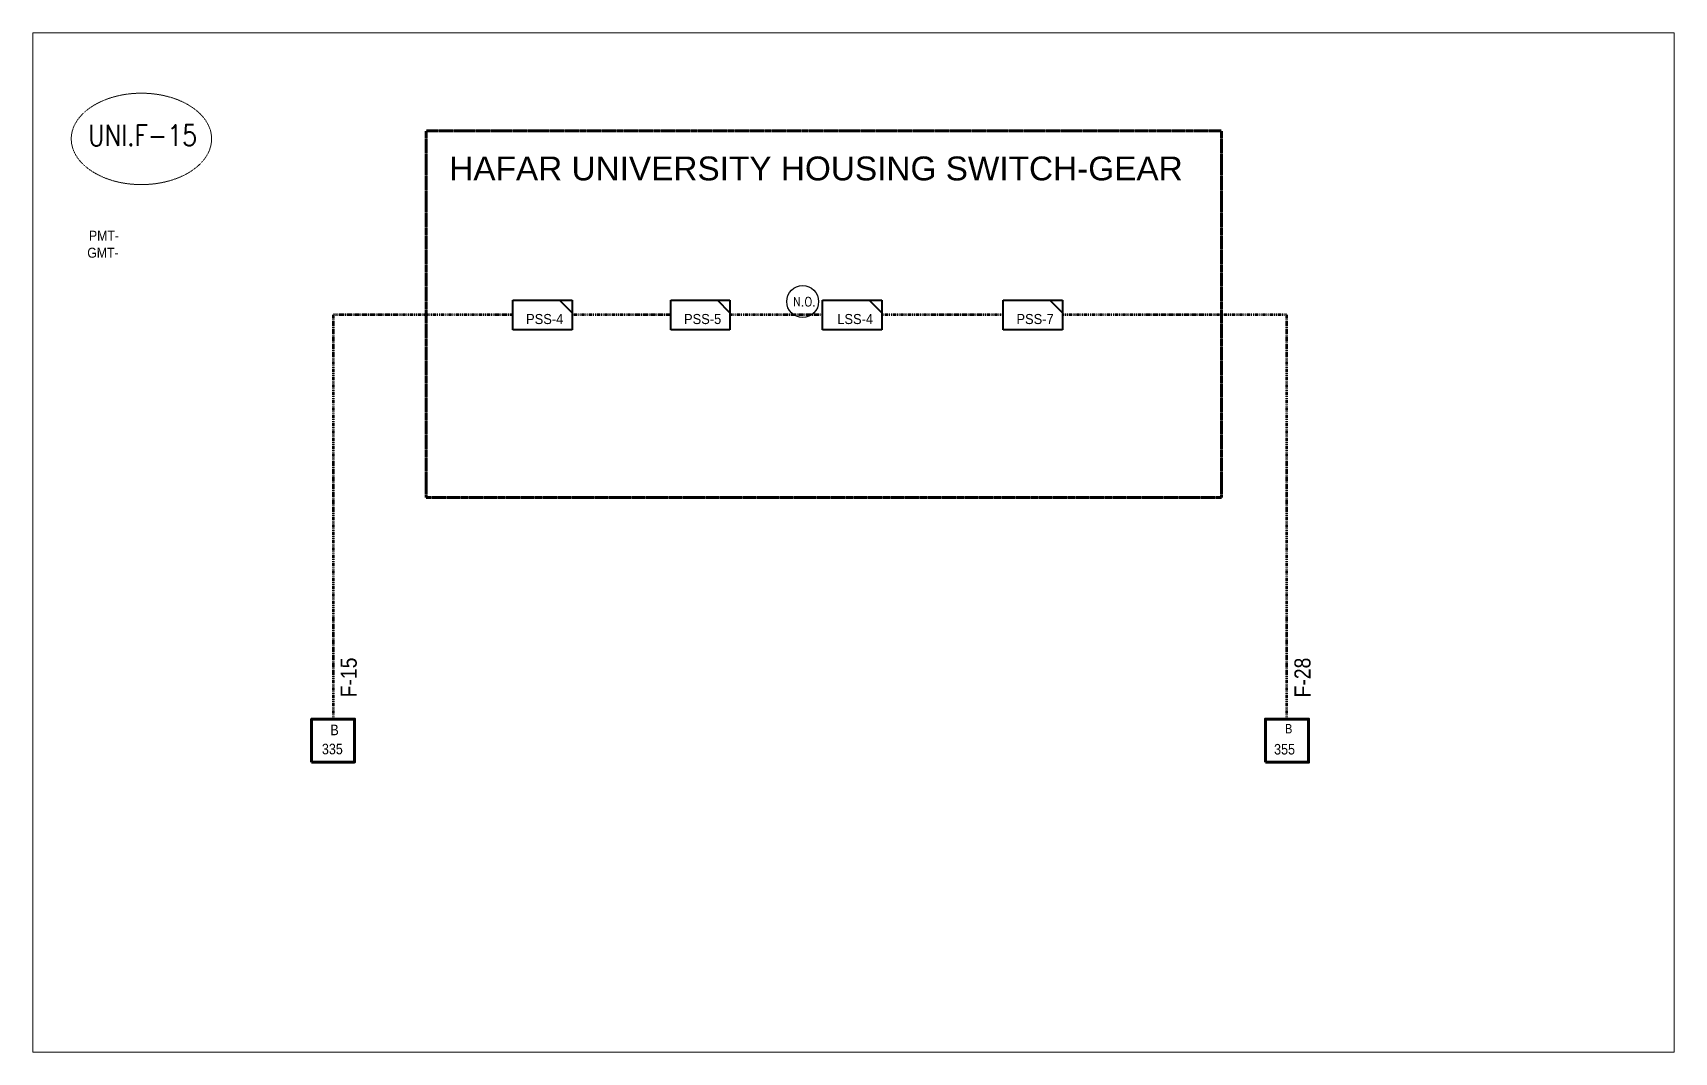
# Model space of a CAD drawing. Header units: metres. Extents: x 65984 to 144644, y -19036 to 23726.
# Drawn here: x 82099 to 83554, y -1095 to -191 of the extents above; entities that cross this region are included whole.
import ezdxf
from ezdxf.enums import TextEntityAlignment as Align

# ---------------------------------------------------------------- set-up
doc = ezdxf.new("R2010")
doc.units = ezdxf.units.M
doc.header["$MEASUREMENT"] = 0
doc.linetypes.add('DGN Style 3', pattern=[0.013877, 0, -0.013877])
doc.linetypes.add('DGN Style 4', pattern=[1.6, 0.8, -0.4, 0, -0.4])
for name, color, linetype, lineweight in [('d_eos no', 121, 'Continuous', 40), ('d_switch', 95, 'Continuous', 40), ('d_tf no', 6, 'Continuous', 40), ('d_ug cable', 95, 'Continuous', 40), ('d_unit sub', 7, 'Continuous', 40), ('d_village name', 7, 'Continuous', 40), ('fedr no', 95, 'Continuous', 40), ('GRID STATION  04', 7, 'Continuous', 40), ('O H MAIN FEEDER', 4, 'Continuous', 100), ('SW N O', 114, 'Continuous', 30)]:
    doc.layers.add(name, color=color, linetype=linetype, lineweight=lineweight)
doc.styles.add('NASKHF', font='naskhf.shx', dxfattribs={"height": 8})
doc.styles.add('Style-Arial', font='arial.ttf')
doc.styles.add('Style-msdefault', font='msdefault.shx')
doc.styles.add('Style-STANDARD', font='STANDARD.shx')

msp = doc.modelspace()

# ---------------------------------------------------------------- texts
at = {"layer": 'd_eos no', "color": 7, "linetype": 'Continuous', "lineweight": 13, "style": 'Style-Arial', "width": 0.88}
for s, p in [('PMT-', (82149, -366.4)), ('GMT-', (82147.5, -381.5))]:
    msp.add_text(s, height=8.84, dxfattribs=at).set_placement(p, align=Align.TOP_LEFT)
at = {"layer": 'd_switch', "color": 2, "linetype": 'Continuous', "lineweight": 30, "style": 'Style-msdefault', "width": 0.9}
for s, p in [('F-15', (82372.1, -780.1)), ('F-28', (83217.6, -780.2))]:
    msp.add_text(s, height=14.27, rotation=90, dxfattribs=at).set_placement(p, align=Align.TOP_LEFT)
at = {"layer": 'd_tf no', "color": 6, "linetype": 'Continuous', "lineweight": 40, "char_height": 8.957, "attachment_point": 3, "style": 'NASKHF'}
for s, insert in [('\\Fmsdefault;\\H1x;\\W0.953514;PSS-4\\P', (82569.5, -440.2)), ('\\Fmsdefault;\\H1x;\\W0.953514;PSS-5\\P', (82709.5, -440.2)), ('\\Fmsdefault;\\H1x;\\W0.953514;LSS-4\\P', (82844.1, -440.2)), ('\\Fmsdefault;\\H1x;\\W0.953514;PSS-7\\P', (83004.2, -440.2))]:
    msp.add_mtext(s, dxfattribs=dict(at, insert=insert))
at = {"layer": 'd_village name', "color": 7, "linetype": 'Continuous', "lineweight": 53, "style": 'Style-Arial'}
msp.add_text('HAFAR UNIVERSITY HOUSING SWITCH-GEAR', height=21.157, dxfattribs=at).set_placement((82793.5, -311.2), align=Align.MIDDLE_CENTER)
at = {"layer": 'fedr no', "color": 6, "linetype": 'Continuous', "lineweight": 13, "style": 'Style-STANDARD', "width": 0.909091}
msp.add_text('UNI.F-15', height=18.63, dxfattribs=at).set_placement((82196.6, -281.8), align=Align.MIDDLE_CENTER)
at = {"layer": 'GRID STATION  04', "color": 121, "linetype": 'Continuous', "lineweight": 70, "style": 'Style-msdefault', "width": 0.888889}
for s, height, p in [('B', 9.35, (82363, -804.3)), ('B', 8.3, (83209.2, -803.7)), ('335', 9.35, (82355.5, -821.2)), ('355', 9.35, (83199.6, -821.4))]:
    msp.add_text(s, height=height, dxfattribs=at).set_placement(p, align=Align.TOP_LEFT)

# ---------------------------------------------------------------- blocks, each defined once
blk = doc.blocks.new('*U983')
at = {"layer": 'd_unit sub', "color": 5, "linetype": 'Continuous', "lineweight": 40}
for p, q in [((-9.2, 4.61), (9.19, 4.61)), ((-9.2, -4.58), (-9.2, 4.61)), ((9.19, 0.73), (5.31, 4.61)), ((5.97, 4.61), (9.19, 4.61)), ((9.19, 4.61), (9.19, 1.4)), ((9.19, 4.61), (9.19, -4.58)), ((9.19, -4.58), (-9.2, -4.58))]:
    blk.add_line(p, q, dxfattribs=at)
blk = doc.blocks.new('*U892')
at = {"layer": 'SW N O', "color": 3}
blk.add_circle((0, 0), 16.8, dxfattribs=at)
at = {"layer": 'SW N O', "color": 3, "style": 'Style-STANDARD'}
blk.add_text('N.O.', height=9.6, dxfattribs=at).set_placement((1.7, -0.2), align=Align.MIDDLE_CENTER)

# ---------------------------------------------------------------- linework, layer by layer
at = {"layer": 'd_ug cable', "color": 206, "linetype": 'DGN Style 4', "lineweight": 53, "flags": 128}
for points in [[(82524.7, -441.1), (82365.4, -441.1), (82365.4, -799.3)], [(82664.7, -441.1), (82577.3, -441.1)], [(82799.3, -441.1), (82717.2, -441.1)], [(82959.4, -441.1), (82851.9, -441.1)], [(83211, -799.4), (83211, -441.1), (83012, -441.1)]]:
    msp.add_lwpolyline(points, dxfattribs=at)
at = {"layer": 'fedr no', "color": 82, "linetype": 'DGN Style 3', "lineweight": 13, "true_color": 0x1dc70e}
msp.add_ellipse((82195.5, -285), major_axis=(62.2, 0), ratio=0.651175, dxfattribs=at)
at = {"layer": 'GRID STATION  04', "color": 121, "linetype": 'Continuous', "lineweight": 70, "ltscale": 1.377323, "flags": 128}
for points in [[(82346.4, -837.4), (82346.4, -799.3), (82384.5, -799.3), (82384.5, -837.4)], [(83191.9, -837.6), (83191.9, -799.4), (83230.1, -799.4), (83230.1, -837.6)]]:
    msp.add_lwpolyline(points, close=True, dxfattribs=at)
at = {"layer": 'O H MAIN FEEDER', "color": 140, "lineweight": 13, "ltscale": 0.498271, "flags": 128}
msp.add_lwpolyline([(82099.2, -191), (83554.3, -191), (83554.3, -1094.6), (82099.2, -1094.6)], close=True, dxfattribs=at)
at = {"layer": 'O H MAIN FEEDER', "color": 140, "linetype": 'DGN Style 3', "lineweight": 211, "flags": 128}
msp.add_lwpolyline([(82447.9, -278), (83153, -278), (83153, -602.8), (82447.9, -602.8)], close=True, dxfattribs=at)

# ---------------------------------------------------------------- block references
at = {"layer": 'd_unit sub', "color": 5, "linetype": 'Continuous', "lineweight": 40, "xscale": 2.85666783179467, "yscale": 2.85666783179467, "zscale": 2.85666783179467}
for p in [(82551, -441.2), (82691, -441.2), (82825.6, -441.2), (82985.7, -441.2)]:
    msp.add_blockref('*U983', p, dxfattribs=at)
at = {"layer": 'SW N O', "color": 3, "xscale": 0.841867615895208, "yscale": 0.841867615895208, "zscale": 0.841867615895208}
msp.add_blockref('*U892', (82781.7, -429.2), dxfattribs=at)

msp.set_redraw_order([(e.dxf.handle, doc.entitydb.next_handle()) for e in msp.query("TEXT MTEXT ATTDEF DIMENSION ARC_DIMENSION")])  # texts and dimensions are drawn at this point

doc.saveas('drawing.dxf')
